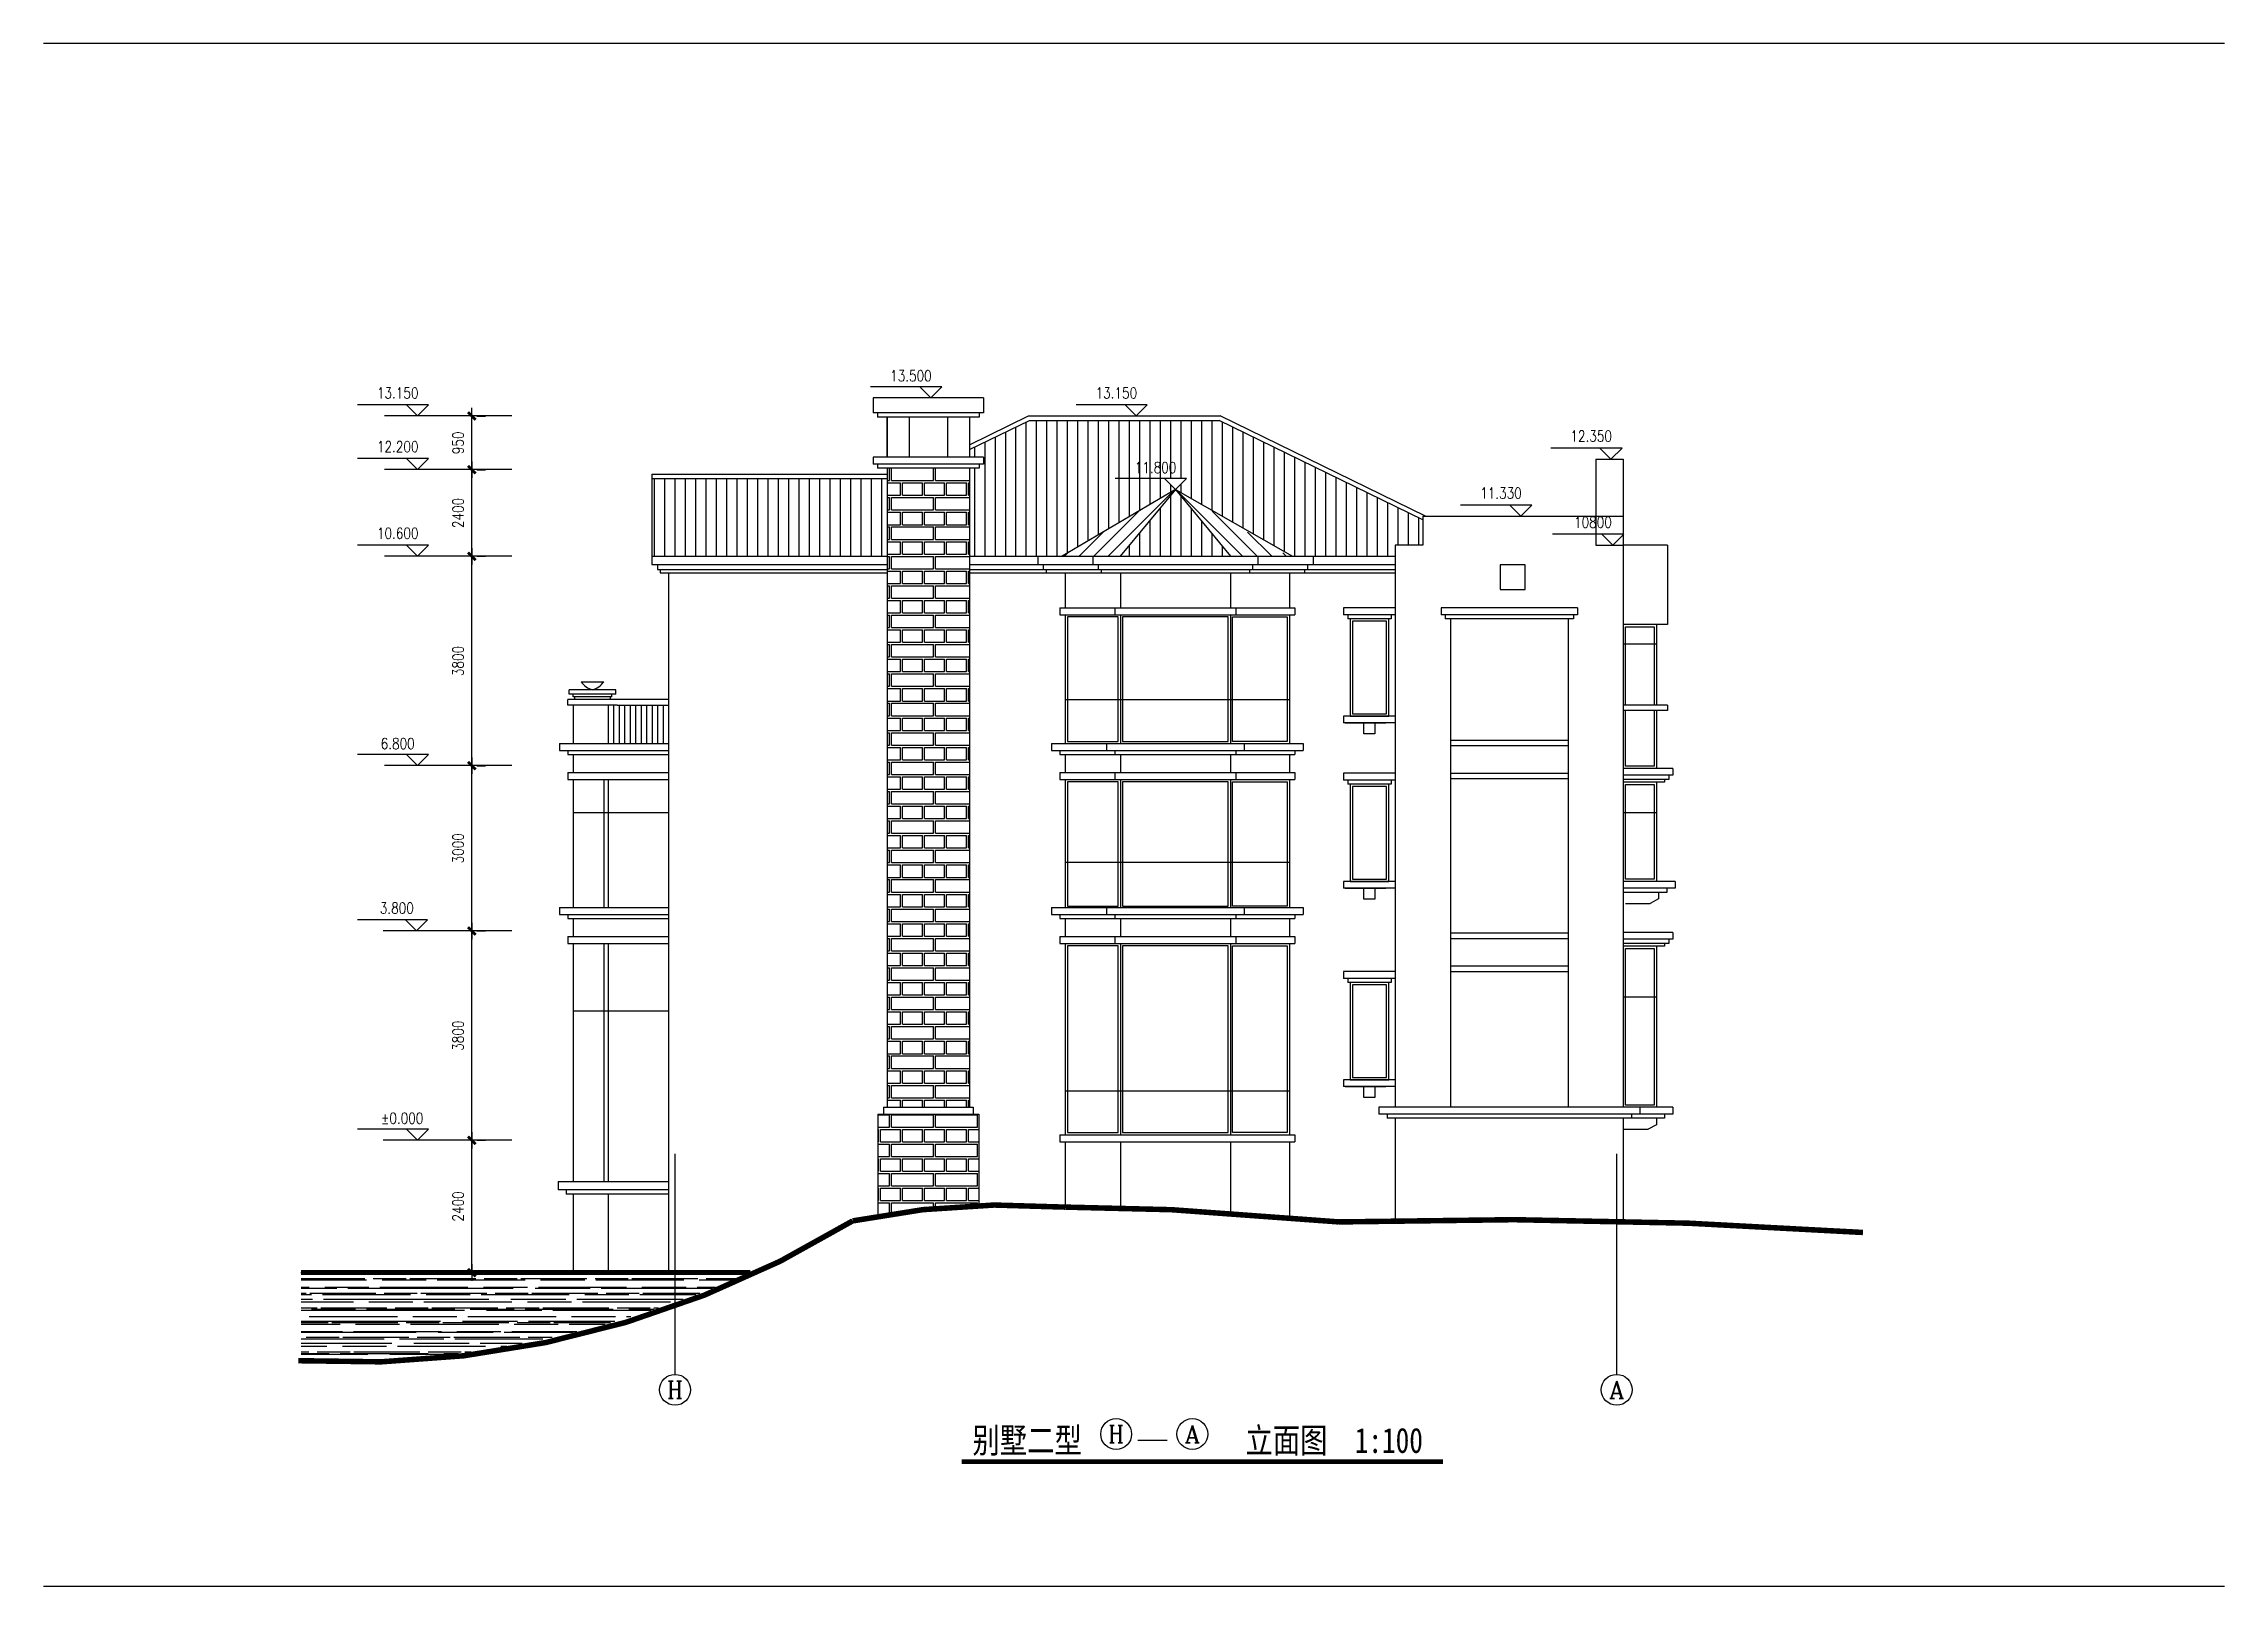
# Model space of a CAD drawing. Extents: x 68494 to 246694, y -171764 to -76879.
# Drawn here: x 149405 to 189005, y -104879 to -76879 of the extents above; entities that cross this region are included whole.
import ezdxf
from ezdxf.enums import TextEntityAlignment as Align

# ---------------------------------------------------------------- set-up
doc = ezdxf.new("R2010")
doc.units = 0
doc.header["$LTSCALE"] = 1000
doc.header["$MEASUREMENT"] = 0
doc.layers.get('0').update_dxf_attribs({"linetype": 'CONTINUOUS'})
for name, color, linetype in [('AXIS', 3, 'CONTINUOUS'), ('AXIS_TEXT', 7, 'CONTINUOUS'), ('HATCH', 8, 'CONTINUOUS'), ('PUB_DIM', 3, 'CONTINUOUS'), ('SHEET', 1, 'CONTINUOUS'), ('TEXT', 7, 'CONTINUOUS'), ('Tile', 8, 'CONTINUOUS'), ('WALL', 4, 'CONTINUOUS'), ('WINDOW', 51, 'CONTINUOUS')]:
    doc.layers.add(name, color=color, linetype=linetype)
doc.styles.add('COMPLEX', font='COMPLEX')
doc.styles.add('DIM_FONT', font='SIMPLEX', dxfattribs={"width": 0.8})
doc.styles.get("Standard").update_dxf_attribs({"font": ''})
doc.styles.get('Standard').set_extended_font_data('KaiTi_GB2312')
doc.dimstyles.new('DIMN', dxfattribs={"dimtxt": 300, "dimasz": 1, "dimexe": 250, "dimexo": 300, "dimgap": 150, "dimtad": 1, "dimdec": 0, "dimzin": 0, "dimdsep": 46, "dimtxsty": 'DIM_FONT', "dimblk": '_DIMX', "dimblk1": 'DIMBK1', "dimblk2": 'DIMBK1', "dimcen": 1, "dimclrt": 7, "dimadec": 0, "dimazin": 0, "dimtfac": 1, "dimtdec": 0, "dimtix": 1, "dimtmove": 2, "dimatfit": 3, "dimldrblk": '_DIMX', "dimfxl": 1, "dimtvp": 1.5, "dimtolj": 1, "dimtzin": 0, "dimarcsym": 0})

msp = doc.modelspace()

# ---------------------------------------------------------------- texts
at = {"layer": 'PUB_DIM', "style": 'DIM_FONT', "width": 0.8}
for s, p in [('13.150', (155835.5, -83220)), ('13.500', (165154.9, -82907.4)), ('13.150', (168885.6, -83220)), ('12.350', (177507.1, -84002.9)), ('12.200', (155835.5, -84194.3)), ('11.800', (169597.1, -84573)), ('11.330', (175869, -85037.2)), ('10800', (177538.9, -85566.9)), ('10.600', (155835.5, -85766.6)), ('6.800', (155835.1, -89583.7)), ('3.800', (155819.2, -92567.8)), ('%%p0.000', (155916.9, -96383.7))]:
    msp.add_text(s, height=200, dxfattribs=at).set_placement(p, align=Align.MIDDLE)
at = {"layer": 'TEXT', "width": 0.8}
msp.add_text('别墅二型            立面图  1:100', height=455, dxfattribs=at).set_placement((166271.8, -102457.1))

# ---------------------------------------------------------------- blocks, each defined once
blk = doc.blocks.new('_AXISO')
blk.add_circle((0, 0), 0.5)
at = {"layer": 'AXIS_TEXT', "style": 'COMPLEX', "width": 1.041667}
blk.add_attdef('A', text='', height=0.56, dxfattribs=at).set_placement((-0.25, -0.28), (0.25, -0.28), align=Align.FIT)
blk = doc.blocks.new('_DIMX')
blk.add_line((-150, 0), (150, 0))
at = {"const_width": 50}
blk.add_lwpolyline([(-70, -70), (70, 70)], dxfattribs=at)
blk = doc.blocks.new('*D316')
at = {"color": 0, "linetype": 'ByBlock', "transparency": 16777216}
for p, q in [((157181, -96783), (157181, -92985)), ((157275, -92984), (157431, -92984)), ((157275, -96784), (157431, -96784))]:
    blk.add_line(p, q, dxfattribs=at)
for p, rotation in [((157181, -92984), 90), ((157181, -96784), 270)]:
    blk.add_blockref('_DIMX', p, dxfattribs=dict(at, rotation=rotation))
at = {"color": 7, "linetype": 'ByBlock', "transparency": 16777216, "insert": (156931, -94884), "char_height": 200, "attachment_point": 5, "rotation": 90, "style": 'DIM_FONT'}
blk.add_mtext('\\A1;3800', dxfattribs=at)
blk = doc.blocks.new('DIMBK1')
at = {"color": 0}
blk.add_line((-1, 0), (1, 0), dxfattribs=at)
blk.add_circle((0, 0), 0.25, dxfattribs=at)
blk = doc.blocks.new('*D315')
at = {"color": 0, "linetype": 'ByBlock', "transparency": 16777216}
for p, q in [((157181, -92983), (157181, -89985)), ((157275, -89984), (157431, -89984)), ((157275, -92984), (157431, -92984))]:
    blk.add_line(p, q, dxfattribs=at)
for p, rotation in [((157181, -89984), 90), ((157181, -92984), 270)]:
    blk.add_blockref('_DIMX', p, dxfattribs=dict(at, rotation=rotation))
at = {"color": 7, "linetype": 'ByBlock', "transparency": 16777216, "insert": (156931, -91484), "char_height": 200, "attachment_point": 5, "rotation": 90, "style": 'DIM_FONT'}
blk.add_mtext('\\A1;3000', dxfattribs=at)
blk = doc.blocks.new('*D314')
at = {"color": 0, "linetype": 'ByBlock', "transparency": 16777216}
for p, q in [((157181, -89983), (157181, -86185)), ((157275, -86184), (157431, -86184)), ((157275, -89984), (157431, -89984))]:
    blk.add_line(p, q, dxfattribs=at)
for p, rotation in [((157181, -86184), 90), ((157181, -89984), 270)]:
    blk.add_blockref('_DIMX', p, dxfattribs=dict(at, rotation=rotation))
at = {"color": 7, "linetype": 'ByBlock', "transparency": 16777216, "insert": (156931, -88084), "char_height": 200, "attachment_point": 5, "rotation": 90, "style": 'DIM_FONT'}
blk.add_mtext('\\A1;3800', dxfattribs=at)
blk = doc.blocks.new('*D313')
at = {"color": 0, "linetype": 'ByBlock', "transparency": 16777216}
for p, q in [((157181, -86183), (157181, -84613)), ((157275, -84612), (157431, -84612)), ((157275, -86184), (157431, -86184))]:
    blk.add_line(p, q, dxfattribs=at)
for p, rotation in [((157181, -84612), 90), ((157181, -86184), 270)]:
    blk.add_blockref('_DIMX', p, dxfattribs=dict(at, rotation=rotation))
at = {"color": 7, "linetype": 'ByBlock', "transparency": 16777216, "insert": (156931, -85398), "char_height": 200, "attachment_point": 5, "rotation": 90, "style": 'DIM_FONT'}
blk.add_mtext('\\A1;2400', dxfattribs=at)
blk = doc.blocks.new('*D312')
at = {"color": 0, "linetype": 'ByBlock', "transparency": 16777216}
for p, q in [((157181, -84611), (157181, -83639)), ((157275, -83638), (157431, -83638)), ((157275, -84612), (157431, -84612))]:
    blk.add_line(p, q, dxfattribs=at)
for p, rotation in [((157181, -83638), 90), ((157181, -84612), 270)]:
    blk.add_blockref('_DIMX', p, dxfattribs=dict(at, rotation=rotation))
at = {"color": 7, "linetype": 'ByBlock', "transparency": 16777216, "insert": (156931, -84125), "char_height": 200, "attachment_point": 5, "rotation": 90, "style": 'DIM_FONT'}
blk.add_mtext('\\A1;950', dxfattribs=at)
blk = doc.blocks.new('*D311')
at = {"color": 0, "linetype": 'ByBlock', "transparency": 16777216}
for p, q in [((157181, -99183), (157181, -96785)), ((157275, -96784), (157431, -96784)), ((157275, -99184), (157431, -99184))]:
    blk.add_line(p, q, dxfattribs=at)
for p, rotation in [((157181, -96784), 90), ((157181, -99184), 270)]:
    blk.add_blockref('_DIMX', p, dxfattribs=dict(at, rotation=rotation))
at = {"color": 7, "linetype": 'ByBlock', "transparency": 16777216, "insert": (156931, -97984), "char_height": 200, "attachment_point": 5, "rotation": 90, "style": 'DIM_FONT'}
blk.add_mtext('\\A1;2400', dxfattribs=at)

# ---------------------------------------------------------------- dimensions: what is measured, and where the dimension line sits
at = {"layer": 'PUB_DIM'}
for base, p1, p2, text, picture, middle in [((157181, -83637.7), (156975.2, -84611.5), (156975.2, -83637.7), '950', '*D312', (156931, -84124.6)), ((157181, -84611.5), (156975.2, -86183.5), (156975.2, -84611.5), '2400', '*D313', (156931, -85397.5))]:
    dim = msp.add_linear_dim(base=base, p1=p1, p2=p2, angle=270, text=text, dimstyle='DIMN', override={"dimtxt": 200}, dxfattribs=at)
    dim.commit()
    dim.dimension.update_dxf_attribs({"geometry": picture, "text_midpoint": middle})
for base, p1, p2, picture, middle in [((157181, -86183.5), (156975.2, -89983.7), (156975.2, -86183.5), '*D314', (156931, -88083.6)), ((157181, -89983.7), (156975.2, -92983.8), (156975.2, -89983.7), '*D315', (156931, -91483.7)), ((157181, -92983.8), (156975.2, -96783.7), (156975.2, -92983.8), '*D316', (156931, -94883.7)), ((157181, -96783.8), (156975.2, -99183.7), (156975.2, -96783.8), '*D311', (156931, -97983.7))]:
    dim = msp.add_linear_dim(base=base, p1=p1, p2=p2, angle=270, dimstyle='DIMN', override={"dimtxt": 200}, dxfattribs=at)
    dim.commit()
    dim.dimension.update_dxf_attribs({"geometry": picture, "text_midpoint": middle})

# ---------------------------------------------------------------- hatches: boundary and pattern name
h = msp.add_hatch()
h.set_pattern_fill('ANSI31', color=8, scale=1500, style=0)
h.set_pattern_definition([(45, (7586.22, -15580.56), (-132.58252, 132.58252), [])])
h.paths.add_polyline_path([(167900.3, -86182.5), (168957.2, -86182.5), (169957.1, -84973)])
h = msp.add_hatch()
h.set_pattern_fill('ANSI31', color=8, scale=1500, style=0)
h.set_pattern_definition([(135, (332327.9, -15580.56), (132.58252, 132.58252), [])])
h.paths.add_polyline_path([(172013.8, -86182.5), (170956.9, -86182.5), (169957.1, -84973)])
at = {"layer": 'HATCH'}
h = msp.add_hatch(dxfattribs=at)
h.set_pattern_fill('ANSI31', color=256, scale=1500, angle=45, style=0)
h.paths.add_polyline_path([(167309.2, -83716.7), (166220.8, -84247.5), (166220.8, -84387.3), (166470.8, -84387.3), (166470.8, -84512.3), (166395.8, -84512.3), (166395.8, -84587.3), (166220.8, -84587.3), (166220.8, -86182.5), (167900.3, -86182.5), (169957.1, -84973), (169757.1, -84773), (170157.1, -84773), (169957.1, -84973), (172084.1, -86182.5), (173950.8, -86182.5), (173950.8, -85983.7), (174450.8, -85983.7), (174450.8, -85520.4), (170752.5, -83716.7)])
h.paths.add_polyline_path([(160450.8, -84770.9), (160450.8, -86182.5), (164720.8, -86182.5), (164720.8, -84770.9)])
h.paths.add_polyline_path([(169181.3, -84723), (170012.8, -84723), (170012.8, -84423), (169181.3, -84423)], flags=24)
h = msp.add_hatch(dxfattribs=at)
h.set_pattern_fill('AR-BRELM', color=256, scale=100, style=0)
h.set_pattern_definition([(0, (0, 0), (0, 533.4), [762.5, -37.5]), (0, (0, 225), (0, 533.4), [762.5, -37.5]), (0, (200, 266.7), (0, 533.4), [362.5, -37.5]), (0, (200, 491.7), (0, 533.4), [362.5, -37.5]), (90, (0, 0), (-800, 5e-14), [225, -308.4]), (90, (-37.5, 0), (-800, 5e-14), [225, -308.4]), (90, (200, 266.7), (-400, 2e-14), [225, -308.4]), (90, (162.5, 266.7), (-400, 2e-14), [225, -308.4])])
h.paths.add_polyline_path([(166220.8, -84587.3), (164720.8, -84587.3), (164720.8, -96183.7), (166220.8, -96183.7)])
h.paths.add_polyline_path([(164555.1, -98158.7, -0.0334363), (166386.6, -97966.1), (166386.6, -96308.7), (164555.1, -96308.7)])
h = msp.add_hatch(dxfattribs=at)
h.set_pattern_fill('ANSI31', color=256, scale=1500, angle=45, style=0)
h.paths.add_polyline_path([(169957.1, -84973), (168957.2, -86182.5), (170956.9, -86182.5)])
h = msp.add_hatch(dxfattribs=at)
h.set_pattern_fill('AR-RROOF', color=256, scale=200, style=0)
h.set_pattern_definition([(0, (7650, -15867.97), (440, 200), [3000, -400, 1000, -200]), (0, (7916, -15767.97), (-200, 266), [600, -66, 1200, -150]), (0, (7750, -15697.97), (1040, 134), [1600, -280, 800, -200])])
h.paths.add_polyline_path([(162003.6, -99283.7), (154084.5, -99283.7), (154084.5, -100808.7, 0.1051432)])

# ---------------------------------------------------------------- linework, layer by layer
for p, q in [((159167.1, -88461.2), (159576.6, -88461.2)), ((159755.8, -88883.7), (159755.8, -89583.8)), ((159855.8, -88883.7), (159855.8, -89583.8)), ((159855.8, -88883.7), (159855.8, -89583.8)), ((159855.8, -88883.7), (159855.8, -89583.8)), ((159955.8, -88883.7), (159955.8, -89583.8)), ((160055.8, -88883.7), (160055.8, -89583.8)), ((160155.8, -88883.7), (160155.8, -89583.8)), ((160255.8, -88883.7), (160255.8, -89583.8)), ((160355.8, -88883.7), (160355.8, -89583.8)), ((160355.8, -88883.7), (160355.8, -89583.8)), ((160355.8, -88883.7), (160355.8, -89583.8)), ((160455.8, -88883.7), (160455.8, -89583.8)), ((160555.8, -88883.7), (160555.8, -89583.8)), ((160655.8, -88883.7), (160655.8, -89583.8)), ((154077.9, -99183.7), (162236.1, -99183.7)), ((169272.4, -102226.3), (169805.9, -102226.3))]:
    msp.add_line(p, q)
at = {"const_width": 100}
for points in [[(167957.4, -97996.2, 0.0704904), (164097.9, -98245.9, -0.1531519), (154030.1, -100783.7)], [(182442.4, -98456.5, 0.0247496), (172927.7, -98264.9), (169888, -98043.2), (167957.4, -97996.2)]]:
    msp.add_lwpolyline(points, format="xyb", dxfattribs=at)
at = {"const_width": 90}
msp.add_lwpolyline([(154077.9, -99183.7), (162236.1, -99183.7)], dxfattribs=at)
for centre, start, end in [((159483.3, -88237.9), 215.22636, 253.26584), ((159260.4, -88237.9), 286.73416, 324.77364)]:
    msp.add_arc(centre, 387.2, start, end)
at = {"layer": 'AXIS'}
for p, q in [((160870.8, -101031.6), (160870.8, -97031.6)), ((177970.8, -101031.6), (177970.8, -97031.6))]:
    msp.add_line(p, q, dxfattribs=at)
at = {"layer": 'HATCH'}
for p, q in [((166470.8, -83307.4), (164470.8, -83307.4)), ((164470.8, -83307.4), (164470.8, -83582.4)), ((166470.8, -83307.4), (166470.8, -83582.4)), ((166470.8, -83582.4), (164470.8, -83582.4)), ((164545.8, -83582.4), (164545.8, -83657.4)), ((166395.8, -83657.4), (164545.8, -83657.4)), ((164720.8, -84387.3), (164720.8, -83657.4)), ((166395.8, -83657.4), (164720.8, -83657.4)), ((164720.8, -83657.4), (164720.8, -84387.3)), ((164720.8, -83657.4), (164720.8, -84387.3)), ((165120.8, -83657.4), (165120.8, -84387.3)), ((165820.8, -83657.4), (165820.8, -84387.3)), ((166220.8, -83657.4), (166220.8, -84387.3)), ((166395.8, -83582.4), (166395.8, -83657.4)), ((166470.8, -84387.3), (164470.8, -84387.3)), ((164470.8, -84387.3), (164470.8, -84512.3)), ((166470.8, -84512.3), (164470.8, -84512.3)), ((164545.8, -84512.3), (164545.8, -84587.3)), ((166395.8, -84587.3), (164545.8, -84587.3)), ((166370.8, -84512.3), (164570.8, -84512.3)), ((164720.8, -84587.3), (164720.8, -96183.7)), ((166220.8, -84587.3), (166220.8, -96183.7)), ((166395.8, -84512.3), (166395.8, -84587.3)), ((166470.8, -84387.3), (166470.8, -84512.3)), ((164655.1, -96183.7), (166286.6, -96183.7)), ((164655.1, -96183.7), (164655.1, -96308.7)), ((166286.6, -96183.7), (166286.6, -96308.7)), ((164555.1, -96308.7), (166386.6, -96308.7)), ((164555.1, -96308.7), (164555.1, -98160)), ((166386.6, -96308.7), (166386.6, -97967.6))]:
    msp.add_line(p, q, dxfattribs=at)
at = {"layer": 'PUB_DIM'}
for p, q in [((165514.9, -83107.4), (164422.4, -83107.4)), ((165314.9, -83107.4), (165514.9, -83307.4)), ((165714.9, -83107.4), (165314.9, -83107.4)), ((165514.9, -83307.4), (165714.9, -83107.4)), ((156195.5, -83436.7), (155102.9, -83436.7)), ((155995.5, -83436.7), (156195.5, -83636.7)), ((156395.5, -83436.7), (155995.5, -83436.7)), ((156195.5, -83636.7), (156395.5, -83436.7)), ((169245.6, -83436.7), (168153.1, -83436.7)), ((169045.6, -83436.7), (169245.6, -83636.7)), ((169445.6, -83436.7), (169045.6, -83436.7)), ((169245.6, -83636.7), (169445.6, -83436.7)), ((157909, -83636.7), (155594.6, -83636.7)), ((177867.1, -84219.5), (176774.5, -84219.5)), ((177667.1, -84219.5), (177867.1, -84419.5)), ((178067.1, -84219.5), (177667.1, -84219.5)), ((177867.1, -84419.5), (178067.1, -84219.5)), ((156195.5, -84410.9), (155102.9, -84410.9)), ((157909, -84610.9), (155594.6, -84610.9)), ((155995.5, -84410.9), (156195.5, -84610.9)), ((156395.5, -84410.9), (155995.5, -84410.9)), ((156195.5, -84610.9), (156395.5, -84410.9)), ((169957.1, -84773), (168864.5, -84773)), ((169757.1, -84773), (169957.1, -84973)), ((170157.1, -84773), (169757.1, -84773)), ((169957.1, -84973), (170157.1, -84773)), ((176229, -85253.9), (175136.5, -85253.9)), ((176029, -85253.9), (176229, -85453.9)), ((176429, -85253.9), (176029, -85253.9)), ((176229, -85453.9), (176429, -85253.9)), ((177898.9, -85783.5), (176806.3, -85783.5)), ((177698.9, -85783.5), (177898.9, -85983.5)), ((178098.9, -85783.5), (177698.9, -85783.5)), ((177898.9, -85983.5), (178098.9, -85783.5)), ((156195.5, -85983.2), (155102.9, -85983.2)), ((157907.1, -86183.5), (155592.6, -86183.5)), ((155995.5, -85983.2), (156195.5, -86183.2)), ((156395.5, -85983.2), (155995.5, -85983.2)), ((156195.5, -86183.2), (156395.5, -85983.2)), ((156195.1, -89783.7), (155102.6, -89783.7)), ((155995.1, -89783.7), (156195.1, -89983.7)), ((156395.1, -89783.7), (155995.1, -89783.7)), ((156195.1, -89983.7), (156395.1, -89783.7)), ((157907.1, -89983.7), (155592.6, -89983.7)), ((156179.2, -92783.8), (155102.6, -92783.8)), ((157907.1, -92983.8), (155568.7, -92983.8)), ((155979.2, -92783.8), (156179.2, -92983.8)), ((156379.2, -92783.8), (155979.2, -92783.8)), ((156179.2, -92983.8), (156379.2, -92783.8)), ((156195.1, -96583.7), (155102.6, -96583.7)), ((155995.1, -96583.7), (156195.1, -96783.7)), ((156395.1, -96583.7), (155995.1, -96583.7)), ((156195.1, -96783.7), (156395.1, -96583.7)), ((157907.1, -96783.7), (155568.7, -96783.7))]:
    msp.add_line(p, q, dxfattribs=at)
at = {"layer": 'SHEET', "color": 1}
for p, q in [((189005.4, -76879.3), (149405.4, -76879.3)), ((189005.4, -104879.3), (149405.4, -104879.3))]:
    msp.add_line(p, q, dxfattribs=at)
at = {"layer": 'Tile', "color": 3, "const_width": 84}
msp.add_lwpolyline([(166078.9, -102614.9), (174817.6, -102614.9)], dxfattribs=at)
at = {"layer": 'WALL'}
for p, q in [((166220.8, -84158.5), (167290.7, -83636.7)), ((167290.7, -83636.7), (170771, -83636.7)), ((174496.8, -85453.9), (170771, -83636.7)), ((160450.8, -84690.9), (160450.8, -86182.5)), ((160450.8, -84690.9), (164720.8, -84690.9)), ((177590.8, -84419.5), (178090.8, -84419.5)), ((177590.8, -84419.5), (177590.8, -85438.2)), ((178090.8, -84419.5), (178090.8, -96183.7)), ((174450.8, -85453.9), (174450.8, -85983.7)), ((174450.8, -85453.9), (177590.8, -85453.9)), ((177590.8, -85438.2), (177590.8, -85983.5)), ((177590.8, -85453.9), (178090.8, -85453.9)), ((160450.8, -86182.5), (160450.8, -86332.5)), ((174450.8, -85983.7), (173950.8, -85983.7)), ((173950.8, -85983.7), (173950.8, -96183.7)), ((177590.8, -85983.5), (178090.8, -85983.5)), ((160450.8, -86332.5), (160550.8, -86332.5)), ((160550.8, -86332.5), (160550.8, -86422.5)), ((160550.8, -86422.5), (160600.8, -86422.5)), ((160600.8, -86422.5), (160600.8, -86482.5)), ((160600.8, -86482.5), (160750.8, -86482.5)), ((160600.8, -86482.5), (160750.8, -86482.5)), ((160750.8, -86482.5), (160750.8, -99183.7)), ((159022.9, -88883.7), (159022.9, -89583.8)), ((159022.9, -89783.8), (159022.9, -90110.8)), ((159022.9, -90235.8), (159022.9, -92559.8)), ((159022.9, -92759.8), (159022.9, -93086.8)), ((159022.9, -93211.8), (159022.9, -97533.7)), ((173950.8, -96383.7), (173950.8, -98240.3)), ((178090.8, -96383.7), (178090.8, -98251.9)), ((159022.9, -97758.7), (159022.9, -99183.7))]:
    msp.add_line(p, q, dxfattribs=at)
at = {"layer": 'WALL', "color": 7}
for p, q in [((166220.8, -84247.5), (167309.2, -83716.7)), ((167309.2, -83716.7), (170752.5, -83716.7)), ((174450.8, -85520.4), (170752.5, -83716.7)), ((160450.8, -84770.9), (164720.8, -84770.9)), ((169957.1, -84973), (167900.2, -86182.6)), ((169957.1, -84973), (168957.2, -86182.6)), ((169957.1, -84973), (172084.2, -86182.6)), ((169957.1, -84973), (170956.9, -86182.6)), ((160450.8, -86182.5), (164720.8, -86182.5)), ((166220.8, -86182.5), (173950.8, -86182.5)), ((167457.4, -86182.5), (167457.4, -86332.5)), ((168457.3, -86182.5), (168457.3, -86332.5)), ((171456.8, -86182.5), (171456.8, -86332.5)), ((172456.8, -86182.5), (172456.8, -86332.5)), ((178890.8, -85983.5), (178090.8, -85983.5)), ((178890.8, -85983.7), (178890.8, -87423.7)), ((160550.8, -86332.5), (164720.8, -86332.5)), ((160600.8, -86422.5), (164720.8, -86422.5)), ((160750.8, -86482.5), (164720.8, -86482.5)), ((166220.8, -86332.5), (173950.8, -86332.5)), ((166220.8, -86422.5), (173950.8, -86422.5)), ((166220.8, -86482.5), (173950.8, -86482.5)), ((167557.4, -86332.5), (167557.4, -86422.5)), ((167609.6, -86422.5), (167609.6, -86482.5)), ((167957.4, -86482.5), (167957.4, -87119.7)), ((168557.3, -86332.5), (168557.3, -86422.5)), ((168609.5, -86422.5), (168609.5, -86482.5)), ((168957.3, -86482.5), (168957.3, -87119.7)), ((170956.8, -86482.5), (170956.8, -87119.7)), ((171304.6, -86422.5), (171304.6, -86482.5)), ((171356.8, -86332.5), (171356.8, -86422.5)), ((172027.1, -86482.5), (172027.1, -87119.7)), ((172304.5, -86422.5), (172304.5, -86482.5)), ((172356.8, -86332.5), (172356.8, -86422.5)), ((167857.4, -87119.7), (172127.1, -87119.7)), ((167857.4, -87119.7), (167857.4, -87244.7)), ((168857.3, -87119.7), (168857.3, -87244.7)), ((171056.8, -87119.7), (171056.8, -87244.7)), ((172127.1, -87119.7), (172127.1, -87244.7)), ((173950.8, -87119.8), (173010.8, -87119.8)), ((173010.8, -87119.8), (173010.8, -87244.8)), ((173950.8, -87119.8), (173950.8, -87244.8)), ((177260.8, -87119.8), (174780.8, -87119.8)), ((174780.8, -87119.8), (174780.8, -87244.8)), ((177260.8, -87119.8), (177260.8, -87244.8)), ((167857.4, -87244.7), (172127.1, -87244.7)), ((167957.4, -87244.7), (167957.4, -89583.8)), ((168957.3, -87244.7), (168957.3, -89583.8)), ((170956.8, -87244.7), (170956.8, -89583.8)), ((172027.1, -87244.7), (172027.1, -89583.8)), ((173950.8, -87244.8), (173010.8, -87244.8)), ((173085.8, -87244.8), (173085.8, -87319.8)), ((173875.8, -87319.8), (173085.8, -87319.8)), ((173875.8, -87244.8), (173875.8, -87319.8)), ((177260.8, -87244.8), (174780.8, -87244.8)), ((174855.8, -87244.8), (174855.8, -87319.8)), ((177185.8, -87319.8), (174855.8, -87319.8)), ((174950.8, -87319.8), (174950.8, -96183.7)), ((177090.8, -87319.8), (177090.8, -96183.7)), ((177185.8, -87244.8), (177185.8, -87319.8)), ((178890.8, -87423.7), (178090.8, -87423.7)), ((159796.9, -88608.7), (158946.8, -88608.7)), ((158946.8, -88683.7), (158946.8, -88608.7)), ((159796.9, -88683.7), (158946.8, -88683.7)), ((159021.8, -88733.7), (159021.8, -88683.7)), ((159721.9, -88733.7), (159721.9, -88683.7)), ((159796.9, -88683.7), (159796.9, -88608.7)), ((158922.9, -88883.7), (158922.9, -88783.7)), ((160750.8, -88783.7), (158922.9, -88783.7)), ((159820.8, -88883.7), (158922.9, -88883.7)), ((159721.9, -88733.7), (159021.8, -88733.7)), ((159047.9, -88733.7), (159047.9, -88783.7)), ((159655.8, -88883.7), (159655.8, -89583.8)), ((159696.9, -88783.7), (159696.9, -88733.7)), ((159820.8, -88883.7), (160750.8, -88883.7)), ((173010.8, -89083.9), (173010.8, -89208.9)), ((173950.8, -89083.9), (173010.8, -89083.9)), ((173950.8, -89083.9), (173950.8, -89208.9)), ((178890.8, -88883.7), (178090.8, -88883.7)), ((178890.8, -88983.7), (178090.8, -88983.7)), ((178890.8, -88883.7), (178890.8, -88983.7)), ((173950.8, -89208.9), (173010.8, -89208.9)), ((173040.8, -89208.9), (173780.8, -89208.9)), ((173785.2, -89208.9), (173045.2, -89208.9)), ((158772.9, -89583.8), (160750.8, -89583.8)), ((158772.9, -89583.8), (158772.9, -89708.8)), ((158772.9, -89708.8), (160750.8, -89708.8)), ((158872.9, -89708.8), (160750.8, -89708.8)), ((158922.9, -89708.8), (158922.9, -89783.8)), ((158922.9, -89783.8), (160750.8, -89783.8)), ((160750.8, -89783.8), (160750.8, -90110.8)), ((167707.4, -89583.8), (172277.1, -89583.8)), ((167707.4, -89583.8), (167707.4, -89708.8)), ((167707.4, -89708.8), (172277.1, -89708.8)), ((167707.4, -89708.8), (172277.1, -89708.8)), ((167857.4, -89708.8), (167857.4, -89783.8)), ((167857.4, -89783.8), (172127.1, -89783.8)), ((167957.4, -89783.8), (167957.4, -90110.8)), ((167957.4, -89783.8), (167957.4, -90110.8)), ((168707.3, -89583.8), (168707.3, -89708.8)), ((168857.3, -89708.8), (168857.3, -89783.8)), ((168957.3, -89783.8), (168957.3, -90110.8)), ((168957.3, -89783.8), (168957.3, -90110.8)), ((170956.8, -89783.8), (170956.8, -90110.8)), ((170956.8, -89783.8), (170956.8, -90110.8)), ((171056.8, -89708.8), (171056.8, -89783.8)), ((171206.8, -89583.8), (171206.8, -89708.8)), ((172027.1, -89783.8), (172027.1, -90110.8)), ((172027.1, -89783.8), (172027.1, -90110.8)), ((172127.1, -89708.8), (172127.1, -89783.8)), ((172277.1, -89583.8), (172277.1, -89708.8)), ((158922.9, -90110.8), (160750.8, -90110.8)), ((158922.9, -90110.8), (158922.9, -90235.8)), ((158922.9, -90235.8), (160750.8, -90235.8)), ((160750.8, -90235.8), (160750.8, -92559.8)), ((167857.4, -90110.8), (172127.1, -90110.8)), ((167857.4, -90110.8), (167857.4, -90235.8)), ((167857.4, -90235.8), (172127.1, -90235.8)), ((167957.4, -90235.8), (167957.4, -92559.8)), ((168857.3, -90110.8), (168857.3, -90235.8)), ((168857.3, -90110.8), (168857.3, -90235.8)), ((168957.3, -90235.8), (168957.3, -92559.8)), ((168957.3, -90235.8), (168957.3, -92559.8)), ((170956.8, -90235.8), (170956.8, -92559.8)), ((171056.8, -90110.8), (171056.8, -90235.8)), ((171056.8, -90110.8), (171056.8, -90235.8)), ((172027.1, -90235.8), (172027.1, -92559.8)), ((172127.1, -90110.8), (172127.1, -90235.8)), ((173950.8, -90119.8), (173010.8, -90119.8)), ((173010.8, -90119.8), (173010.8, -90244.8)), ((173950.8, -90244.8), (173010.8, -90244.8)), ((173085.8, -90244.8), (173085.8, -90319.8)), ((173875.8, -90244.8), (173875.8, -90319.8)), ((173950.8, -90119.8), (173950.8, -90244.8)), ((178990.8, -90033.7), (178090.8, -90033.7)), ((178990.8, -90158.7), (178090.8, -90158.7)), ((178915.8, -90233.7), (178090.8, -90233.7)), ((178840.8, -90283.7), (178090.8, -90283.7)), ((178840.8, -90233.7), (178840.8, -90283.7)), ((178915.8, -90158.7), (178915.8, -90233.7)), ((178990.8, -90033.7), (178990.8, -90158.7)), ((173875.8, -90319.8), (173085.8, -90319.8)), ((173010.8, -92083.9), (173010.8, -92208.9)), ((173950.8, -92083.9), (173010.8, -92083.9)), ((173950.8, -92208.9), (173010.8, -92208.9)), ((173040.8, -92208.9), (173780.8, -92208.9)), ((173785.2, -92208.9), (173045.2, -92208.9)), ((173950.8, -92083.9), (173950.8, -92208.9)), ((179030.8, -92083.8), (178090.8, -92083.8)), ((179030.8, -92208.8), (178090.8, -92208.8)), ((178880.8, -92208.8), (178090.8, -92208.8)), ((178880.8, -92208.8), (178880.8, -92283.8)), ((179030.8, -92083.8), (179030.8, -92208.8)), ((158772.9, -92559.8), (160750.8, -92559.8)), ((158772.9, -92559.8), (158772.9, -92684.8)), ((167707.4, -92559.8), (172277.1, -92559.8)), ((167707.4, -92559.8), (167707.4, -92684.8)), ((168707.3, -92559.8), (168707.3, -92684.8)), ((171206.8, -92559.8), (171206.8, -92684.8)), ((172277.1, -92559.8), (172277.1, -92684.8)), ((178880.8, -92283.8), (178090.8, -92283.8)), ((178130.8, -92484.1), (178580.6, -92484.1)), ((178730.8, -92402.9), (178580.6, -92484.1)), ((178730.8, -92283.8), (178730.8, -92402.9)), ((158772.9, -92684.8), (160750.8, -92684.8)), ((158872.9, -92684.8), (160750.8, -92684.8)), ((158922.9, -92684.8), (158922.9, -92759.8)), ((158922.9, -92759.8), (160750.8, -92759.8)), ((159022.9, -92759.8), (159022.9, -93086.8)), ((159022.9, -92759.8), (159022.9, -93086.8)), ((160750.8, -92759.8), (160750.8, -93086.8)), ((167707.4, -92684.8), (172277.1, -92684.8)), ((167707.4, -92684.8), (172277.1, -92684.8)), ((167857.4, -92684.8), (167857.4, -92759.8)), ((167857.4, -92759.8), (172127.1, -92759.8)), ((167957.4, -92759.8), (167957.4, -93086.8)), ((167957.4, -92759.8), (167957.4, -93086.8)), ((168857.3, -92684.8), (168857.3, -92759.8)), ((168957.3, -92759.8), (168957.3, -93086.8)), ((168957.3, -92759.8), (168957.3, -93086.8)), ((170956.8, -92759.8), (170956.8, -93086.8)), ((170956.8, -92759.8), (170956.8, -93086.8)), ((171056.8, -92684.8), (171056.8, -92759.8)), ((172027.1, -92759.8), (172027.1, -93086.8)), ((172027.1, -92759.8), (172027.1, -93086.8)), ((172127.1, -92684.8), (172127.1, -92759.8)), ((178990.8, -93009.7), (178090.8, -93009.7)), ((178990.8, -93009.7), (178990.8, -93134.7)), ((158922.9, -93086.8), (160750.8, -93086.8)), ((158922.9, -93086.8), (158922.9, -93211.8)), ((158922.9, -93211.8), (160750.8, -93211.8)), ((160750.8, -93211.8), (160750.8, -97533.7)), ((167857.4, -93086.8), (172127.1, -93086.8)), ((167857.4, -93086.8), (167857.4, -93211.8)), ((167857.4, -93211.8), (172127.1, -93211.8)), ((167957.4, -93211.8), (167957.4, -96683.7)), ((168857.3, -93086.8), (168857.3, -93211.8)), ((168957.3, -93211.8), (168957.3, -96683.7)), ((170956.8, -93211.8), (170956.8, -96683.7)), ((171056.8, -93086.8), (171056.8, -93211.8)), ((172027.1, -93211.8), (172027.1, -96683.7)), ((172127.1, -93086.8), (172127.1, -93211.8)), ((178990.8, -93134.7), (178090.8, -93134.7)), ((178915.8, -93209.7), (178090.8, -93209.7)), ((178840.8, -93259.7), (178090.8, -93259.7)), ((178840.8, -93209.7), (178840.8, -93259.7)), ((178915.8, -93134.7), (178915.8, -93209.7)), ((173950.8, -93719.6), (173010.8, -93719.6)), ((173010.8, -93719.6), (173010.8, -93844.6)), ((173950.8, -93844.6), (173010.8, -93844.6)), ((173085.8, -93844.6), (173085.8, -93919.6)), ((173875.8, -93844.6), (173875.8, -93919.6)), ((173950.8, -93719.6), (173950.8, -93844.6)), ((173875.8, -93919.6), (173085.8, -93919.6)), ((173010.8, -95683.7), (173010.8, -95808.7)), ((173950.8, -95683.7), (173010.8, -95683.7)), ((173950.8, -95808.7), (173010.8, -95808.7)), ((173040.8, -95808.7), (173780.8, -95808.7)), ((173785.2, -95808.7), (173045.2, -95808.7)), ((173950.8, -95683.7), (173950.8, -95808.7)), ((173650.8, -96183.7), (173650.8, -96308.7)), ((178990.8, -96183.7), (173650.8, -96183.7)), ((178390.8, -96183.7), (178390.8, -96308.7)), ((178990.8, -96183.7), (178990.8, -96308.7)), ((176590.8, -96308.7), (173650.8, -96308.7)), ((173800.8, -96308.7), (173800.8, -96383.7)), ((178990.8, -96308.7), (173800.8, -96308.7)), ((178840.8, -96383.7), (173800.8, -96383.7)), ((178090.8, -96584), (178540.6, -96584)), ((178240.8, -96308.7), (178240.8, -96383.7)), ((178690.8, -96502.8), (178540.6, -96584)), ((178690.8, -96383.7), (178690.8, -96502.8)), ((178840.8, -96308.7), (178840.8, -96383.7)), ((167857.4, -96683.7), (172127.1, -96683.7)), ((167857.4, -96683.7), (167857.4, -96808.7)), ((167857.4, -96808.7), (172127.1, -96808.7)), ((167957.4, -96808.7), (167957.4, -97996.2)), ((168957.3, -96808.7), (168957.3, -98020.5)), ((170956.8, -96808.7), (170956.8, -98122.8)), ((172027.1, -96808.7), (172027.1, -98197.3)), ((172127.1, -96683.7), (172127.1, -96808.7)), ((158746.2, -97533.7), (160750.8, -97533.7)), ((158746.2, -97533.7), (158746.2, -97683.7)), ((160750.8, -97683.7), (158746.2, -97683.7)), ((160750.8, -97683.7), (158746.2, -97683.7)), ((158896.2, -97683.7), (158896.2, -97758.7)), ((160750.8, -97758.7), (158896.2, -97758.7)), ((159655.8, -97758.7), (159655.8, -99183.7)), ((160750.8, -97758.7), (160750.8, -99183.7))]:
    msp.add_line(p, q, dxfattribs=at)
for points in [[(175856.1, -86787.8), (176306.1, -86787.8), (176306.1, -86337.8), (175856.1, -86337.8)], [(173581, -89408.6), (173380.7, -89408.6), (173380.7, -89208.9), (173581, -89208.9)], [(173581, -92408.6), (173380.7, -92408.6), (173380.7, -92208.9), (173581, -92208.9)], [(173581, -96008.3), (173380.7, -96008.3), (173380.7, -95808.7), (173581, -95808.7)]]:
    msp.add_lwpolyline(points, close=True, dxfattribs=at)
at = {"layer": 'WINDOW'}
for p, q in [((178690.8, -87423.7), (178690.8, -88883.7)), ((178090.8, -87773.7), (178690.8, -87773.7)), ((167957.4, -88783.8), (172027.1, -88783.8)), ((178690.8, -88983.7), (178690.8, -90033.7)), ((174950.8, -89519.8), (177090.8, -89519.8)), ((174950.8, -89619.8), (177090.8, -89619.8)), ((159575.8, -90235.8), (159575.8, -92559.8)), ((159655.8, -90235.8), (159655.8, -92559.8)), ((174950.8, -90119.8), (177090.8, -90119.8)), ((174950.8, -90219.8), (177090.8, -90219.8)), ((178690.8, -90283.7), (178690.8, -92083.8)), ((159022.9, -90835.8), (160750.8, -90835.8)), ((178090.8, -90833.9), (178690.8, -90833.9)), ((167957.4, -91734.9), (172027.1, -91734.9)), ((174950.8, -93019.6), (177090.8, -93019.6)), ((159575.8, -93211.8), (159575.8, -97533.7)), ((159655.8, -93211.8), (159655.8, -97533.7)), ((174950.8, -93119.6), (177090.8, -93119.6)), ((178690.8, -93259.7), (178690.8, -96183.7)), ((174950.8, -93619.6), (177090.8, -93619.6)), ((174950.8, -93719.6), (177090.8, -93719.6)), ((178690.8, -94183.7), (178090.8, -94183.7)), ((159022.9, -94433.7), (160750.8, -94433.7)), ((167957.4, -95883.7), (172027.1, -95883.7))]:
    msp.add_line(p, q, dxfattribs=at)
for points in [[(168917.3, -87284.7), (167997.4, -87284.7), (167997.4, -89543.8), (168917.3, -89543.8)], [(170916.8, -87284.7), (168997.3, -87284.7), (168997.3, -89543.8), (170916.8, -89543.8)], [(170996.8, -87284.7), (171987.1, -87284.7), (171987.1, -89543.8), (170996.8, -89543.8)], [(173830.8, -87319.8), (173130.8, -87319.8), (173130.8, -89083.9), (173830.8, -89083.9)], [(173790.8, -87359.8), (173170.8, -87359.8), (173170.8, -89043.9), (173790.8, -89043.9)], [(168917.3, -90275.8), (167997.4, -90275.8), (167997.4, -92534.9), (168917.3, -92534.9)], [(170916.8, -90275.8), (168997.3, -90275.8), (168997.3, -92534.9), (170916.8, -92534.9)], [(170996.8, -90275.8), (171987.1, -90275.8), (171987.1, -92534.9), (170996.8, -92534.9)], [(173830.8, -90319.8), (173130.8, -90319.8), (173130.8, -92083.9), (173830.8, -92083.9)], [(173790.8, -90359.8), (173170.8, -90359.8), (173170.8, -92043.9), (173790.8, -92043.9)], [(178130.8, -90323.7), (178650.8, -90323.7), (178650.8, -92043.8), (178130.8, -92043.8)], [(168917.3, -96643.7), (168917.3, -93251.8), (167997.4, -93251.8), (167997.4, -96643.7), (168917.3, -96643.7)], [(170916.8, -96643.7), (170916.8, -93251.8), (168997.3, -93251.8), (168997.3, -96643.7), (170916.8, -96643.7)], [(170996.8, -96643.7), (170996.8, -93251.8), (171987.1, -93251.8), (171987.1, -96643.7), (170996.8, -96643.7)], [(178130.8, -93299.7), (178650.8, -93299.7), (178650.8, -96143.7), (178130.8, -96143.7)], [(173830.8, -93919.6), (173130.8, -93919.6), (173130.8, -95683.7), (173830.8, -95683.7)], [(173790.8, -93959.6), (173170.8, -93959.6), (173170.8, -95643.7), (173790.8, -95643.7)]]:
    msp.add_lwpolyline(points, close=True, dxfattribs=at)
for points in [[(178130.8, -88883.7), (178130.8, -87463.7), (178650.8, -87463.7), (178650.8, -88883.7)], [(178650.8, -88983.7), (178650.8, -89993.7), (178130.8, -89993.7), (178130.8, -88983.7)]]:
    msp.add_lwpolyline(points, dxfattribs=at)

# ---------------------------------------------------------------- block references
at = {"layer": 'AXIS'}
ref = msp.add_blockref('_AXISO', (160870.8, -101311.6), dxfattribs=dict(at, xscale=560, yscale=560, zscale=560))
ref.add_attrib('A', 'H', dxfattribs={"layer": 'AXIS_TEXT', "height": 313.6, "style": 'COMPLEX', "width": 0.9375}).set_placement((160730.8, -101468.4), (161010.8, -101468.4), align=Align.FIT)
at = {"layer": 'AXIS', "xscale": 560, "yscale": 560, "zscale": 560}
for p in [(177970.8, -101311.6), (170265.2, -102114.9)]:
    msp.add_blockref('_AXISO', p, dxfattribs=at).add_auto_attribs({'A': 'A'})
at = {"layer": 'AXIS'}
ref = msp.add_blockref('_AXISO', (168881.1, -102114.9), dxfattribs=dict(at, xscale=560, yscale=560, zscale=560))
ref.add_attrib('A', 'H', dxfattribs={"layer": 'AXIS_TEXT', "height": 313.6, "style": 'COMPLEX', "width": 0.9375}).set_placement((168741.1, -102271.7), (169021.1, -102271.7), align=Align.FIT)

msp.set_redraw_order([(e.dxf.handle, doc.entitydb.next_handle()) for e in msp.query("TEXT MTEXT ATTDEF DIMENSION ARC_DIMENSION")])  # texts and dimensions are drawn at this point

doc.saveas('drawing.dxf')
